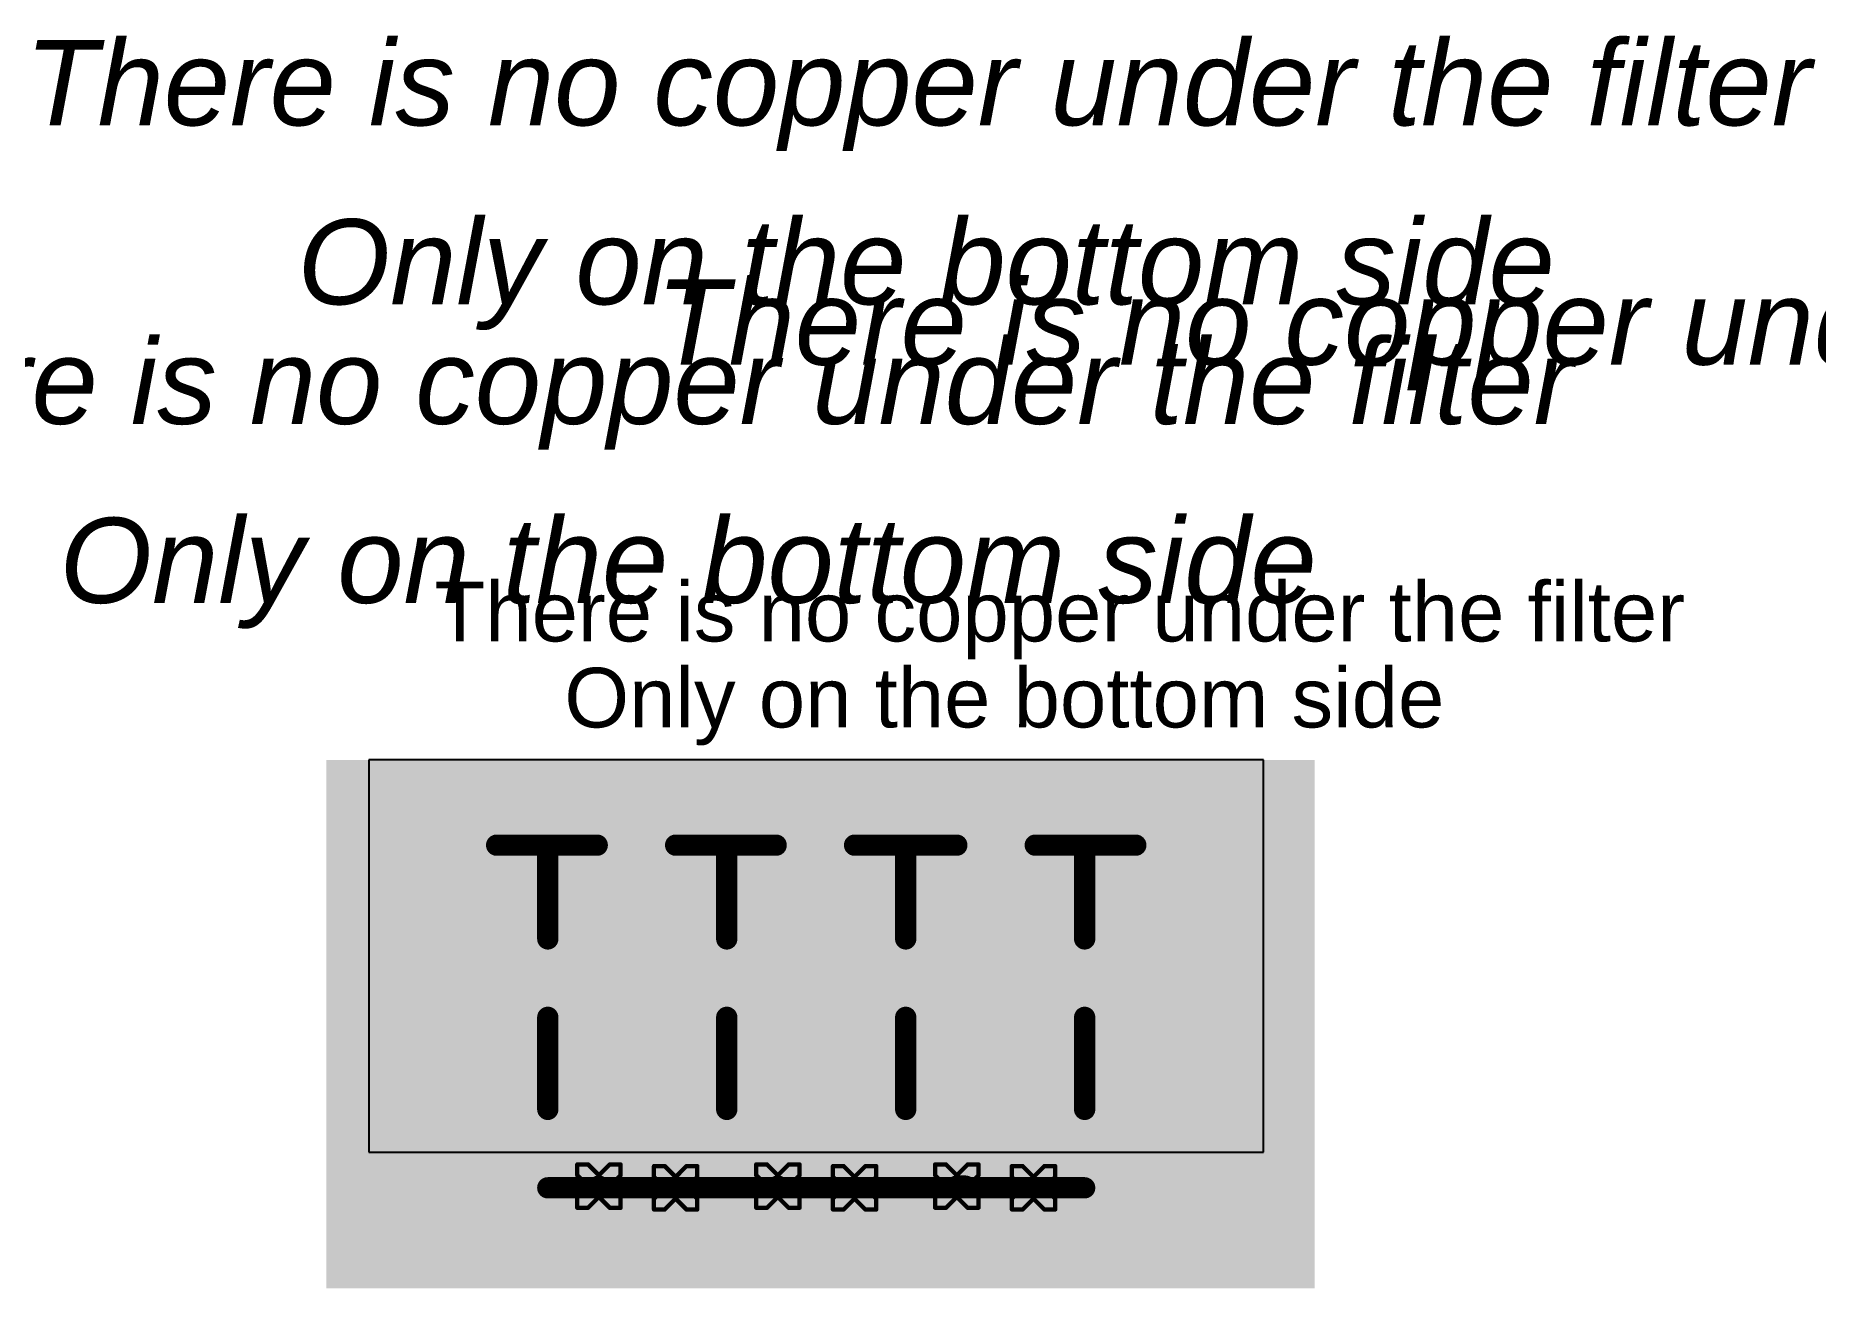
# Model space of a CAD drawing. Header units: inches. Extents: x -0.3 to 12.2, y -3.2 to 4.4.
# Drawn here: x 0.466 to 1.288, y 3.554 to 4.132 of the extents above; entities that cross this region are included whole.
import ezdxf

# ---------------------------------------------------------------- set-up
doc = ezdxf.new("R2010")
doc.units = ezdxf.units.IN
doc.header["$MEASUREMENT"] = 0
for name, color, linetype in [('Bottom Layer_L8', 5, 'Continuous'), ('FAB_DWG_INFO', 1, 'Continuous'), ('Inner_L3', 76, 'Continuous'), ('Inner_L6', 156, 'Continuous'), ('Plane_L2', 76, 'Continuous'), ('Plane_L4', 136, 'Continuous'), ('Plane_L5', 16, 'Continuous'), ('Plane_L7', 216, 'Continuous'), ('Top Overlay', 2, 'Continuous'), ('TOP_L1', 1, 'Continuous'), ('Via Holes', 16, 'Continuous')]:
    doc.layers.add(name, color=color, linetype=linetype)
doc.styles.add('Arial', font='', dxfattribs={"height": 0.2})
doc.styles.add('Arial_Italic', font='', dxfattribs={"height": 0.2})
doc.styles.get('Arial').set_extended_font_data('Arial')
doc.styles.get('Arial_Italic').set_extended_font_data('Arial', italic=True)

msp = doc.modelspace()

# ---------------------------------------------------------------- texts
at = {"layer": 'FAB_DWG_INFO', "style": 'Arial_Italic'}
for s, p in [('There is no copper under the filter', (0.46079, 4.09075)), ('Only on the bottom side', (0.58677, 4.00808)), ('There is no copper under the filter', (0.75232, 3.9802)), ('There is no copper under the filter', (0.35079, 3.95284)), ('Only on the bottom side', (0.47677, 3.87016))]:
    msp.add_text(s, height=0.0393701, dxfattribs=at).set_placement(p)
at = {"layer": 'Top Overlay', "style": 'Arial'}
for s, p in [('There is no copper under the filter', (0.65, 3.85239)), ('Only on the bottom side', (0.71, 3.81267))]:
    msp.add_text(s, height=0.0275591, dxfattribs=at).set_placement(p)

# ---------------------------------------------------------------- hatches: boundary and pattern name
at = {"layer": 'Bottom Layer_L8'}
msp.add_hatch(color=5, dxfattribs=at).paths.add_polyline_path([(0.6, 3.55358), (1.05669, 3.55358), (1.05669, 3.79767), (0.6, 3.79767)])
h = msp.add_hatch(color=5, dxfattribs=at)
edge = h.paths.add_edge_path()
edge.add_arc((0.72598, 3.60082), 0.0128, 0, 360)
h = msp.add_hatch(color=5, dxfattribs=at)
edge = h.paths.add_edge_path()
edge.add_arc((0.76142, 3.60004), 0.0128, 0, 360)
h = msp.add_hatch(color=5, dxfattribs=at)
edge = h.paths.add_edge_path()
edge.add_arc((0.80866, 3.60082), 0.0128, 0, 360)
h = msp.add_hatch(color=5, dxfattribs=at)
edge = h.paths.add_edge_path()
edge.add_arc((0.84409, 3.60004), 0.0128, 0, 360)
h = msp.add_hatch(color=5, dxfattribs=at)
edge = h.paths.add_edge_path()
edge.add_arc((0.89134, 3.60082), 0.0128, 0, 360)
h = msp.add_hatch(color=5, dxfattribs=at)
edge = h.paths.add_edge_path()
edge.add_arc((0.92677, 3.60004), 0.0128, 0, 360)
at = {"layer": 'Inner_L3'}
h = msp.add_hatch(color=76, dxfattribs=at)
edge = h.paths.add_edge_path()
edge.add_arc((0.72598, 3.60082), 0.0128, 0, 360)
h = msp.add_hatch(color=76, dxfattribs=at)
edge = h.paths.add_edge_path()
edge.add_arc((0.76142, 3.60004), 0.0128, 0, 360)
h = msp.add_hatch(color=76, dxfattribs=at)
edge = h.paths.add_edge_path()
edge.add_arc((0.80866, 3.60082), 0.0128, 0, 360)
h = msp.add_hatch(color=76, dxfattribs=at)
edge = h.paths.add_edge_path()
edge.add_arc((0.84409, 3.60004), 0.0128, 0, 360)
h = msp.add_hatch(color=76, dxfattribs=at)
edge = h.paths.add_edge_path()
edge.add_arc((0.89134, 3.60082), 0.0128, 0, 360)
h = msp.add_hatch(color=76, dxfattribs=at)
edge = h.paths.add_edge_path()
edge.add_arc((0.92677, 3.60004), 0.0128, 0, 360)
at = {"layer": 'Inner_L6'}
h = msp.add_hatch(color=156, dxfattribs=at)
edge = h.paths.add_edge_path()
edge.add_arc((0.72598, 3.60082), 0.0128, 0, 360)
h = msp.add_hatch(color=156, dxfattribs=at)
edge = h.paths.add_edge_path()
edge.add_arc((0.76142, 3.60004), 0.0128, 0, 360)
h = msp.add_hatch(color=156, dxfattribs=at)
edge = h.paths.add_edge_path()
edge.add_arc((0.80866, 3.60082), 0.0128, 0, 360)
h = msp.add_hatch(color=156, dxfattribs=at)
edge = h.paths.add_edge_path()
edge.add_arc((0.84409, 3.60004), 0.0128, 0, 360)
h = msp.add_hatch(color=156, dxfattribs=at)
edge = h.paths.add_edge_path()
edge.add_arc((0.89134, 3.60082), 0.0128, 0, 360)
h = msp.add_hatch(color=156, dxfattribs=at)
edge = h.paths.add_edge_path()
edge.add_arc((0.92677, 3.60004), 0.0128, 0, 360)
at = {"layer": 'Plane_L2'}
h = msp.add_hatch(color=76, dxfattribs=at)
edge = h.paths.add_edge_path()
edge.add_arc((0.72598, 3.60082), 0.01791, 0, 360)
h = msp.add_hatch(color=76, dxfattribs=at)
edge = h.paths.add_edge_path()
edge.add_arc((0.80866, 3.60082), 0.01791, 0, 360)
h = msp.add_hatch(color=76, dxfattribs=at)
edge = h.paths.add_edge_path()
edge.add_arc((0.89134, 3.60082), 0.01791, 0, 360)
h = msp.add_hatch(color=76, dxfattribs=at)
edge = h.paths.add_edge_path()
edge.add_arc((0.76142, 3.60004), 0.01791, 0, 360)
h = msp.add_hatch(color=76, dxfattribs=at)
edge = h.paths.add_edge_path()
edge.add_arc((0.84409, 3.60004), 0.01791, 0, 360)
h = msp.add_hatch(color=76, dxfattribs=at)
edge = h.paths.add_edge_path()
edge.add_arc((0.92677, 3.60004), 0.01791, 0, 360)
at = {"layer": 'Plane_L4'}
h = msp.add_hatch(color=136, dxfattribs=at)
edge = h.paths.add_edge_path()
edge.add_arc((0.72598, 3.60082), 0.01791, 0, 360)
h = msp.add_hatch(color=136, dxfattribs=at)
edge = h.paths.add_edge_path()
edge.add_arc((0.80866, 3.60082), 0.01791, 0, 360)
h = msp.add_hatch(color=136, dxfattribs=at)
edge = h.paths.add_edge_path()
edge.add_arc((0.89134, 3.60082), 0.01791, 0, 360)
h = msp.add_hatch(color=136, dxfattribs=at)
edge = h.paths.add_edge_path()
edge.add_arc((0.76142, 3.60004), 0.01791, 0, 360)
h = msp.add_hatch(color=136, dxfattribs=at)
edge = h.paths.add_edge_path()
edge.add_arc((0.84409, 3.60004), 0.01791, 0, 360)
h = msp.add_hatch(color=136, dxfattribs=at)
edge = h.paths.add_edge_path()
edge.add_arc((0.92677, 3.60004), 0.01791, 0, 360)
at = {"layer": 'Plane_L5'}
h = msp.add_hatch(color=16, dxfattribs=at)
edge = h.paths.add_edge_path()
edge.add_arc((0.72598, 3.60082), 0.01791, 0, 360)
h = msp.add_hatch(color=16, dxfattribs=at)
edge = h.paths.add_edge_path()
edge.add_arc((0.80866, 3.60082), 0.01791, 0, 360)
h = msp.add_hatch(color=16, dxfattribs=at)
edge = h.paths.add_edge_path()
edge.add_arc((0.89134, 3.60082), 0.01791, 0, 360)
h = msp.add_hatch(color=16, dxfattribs=at)
edge = h.paths.add_edge_path()
edge.add_arc((0.76142, 3.60004), 0.01791, 0, 360)
h = msp.add_hatch(color=16, dxfattribs=at)
edge = h.paths.add_edge_path()
edge.add_arc((0.84409, 3.60004), 0.01791, 0, 360)
h = msp.add_hatch(color=16, dxfattribs=at)
edge = h.paths.add_edge_path()
edge.add_arc((0.92677, 3.60004), 0.01791, 0, 360)
at = {"layer": 'Plane_L7'}
h = msp.add_hatch(color=216, dxfattribs=at)
edge = h.paths.add_edge_path()
edge.add_arc((0.72598, 3.60082), 0.01791, 0, 360)
h = msp.add_hatch(color=216, dxfattribs=at)
edge = h.paths.add_edge_path()
edge.add_arc((0.80866, 3.60082), 0.01791, 0, 360)
h = msp.add_hatch(color=216, dxfattribs=at)
edge = h.paths.add_edge_path()
edge.add_arc((0.89134, 3.60082), 0.01791, 0, 360)
h = msp.add_hatch(color=216, dxfattribs=at)
edge = h.paths.add_edge_path()
edge.add_arc((0.76142, 3.60004), 0.01791, 0, 360)
h = msp.add_hatch(color=216, dxfattribs=at)
edge = h.paths.add_edge_path()
edge.add_arc((0.84409, 3.60004), 0.01791, 0, 360)
h = msp.add_hatch(color=216, dxfattribs=at)
edge = h.paths.add_edge_path()
edge.add_arc((0.92677, 3.60004), 0.01791, 0, 360)
at = {"layer": 'TOP_L1'}
h = msp.add_hatch(color=1, dxfattribs=at)
edge = h.paths.add_edge_path()
edge.add_arc((0.72598, 3.60082), 0.0128, 0, 360)
h = msp.add_hatch(color=1, dxfattribs=at)
edge = h.paths.add_edge_path()
edge.add_arc((0.76142, 3.60004), 0.0128, 0, 360)
h = msp.add_hatch(color=1, dxfattribs=at)
edge = h.paths.add_edge_path()
edge.add_arc((0.80866, 3.60082), 0.0128, 0, 360)
h = msp.add_hatch(color=1, dxfattribs=at)
edge = h.paths.add_edge_path()
edge.add_arc((0.84409, 3.60004), 0.0128, 0, 360)
h = msp.add_hatch(color=1, dxfattribs=at)
edge = h.paths.add_edge_path()
edge.add_arc((0.89134, 3.60082), 0.0128, 0, 360)
h = msp.add_hatch(color=1, dxfattribs=at)
edge = h.paths.add_edge_path()
edge.add_arc((0.92677, 3.60004), 0.0128, 0, 360)
at = {"layer": 'Via Holes'}
h = msp.add_hatch(color=7, dxfattribs=at)
edge = h.paths.add_edge_path()
edge.add_arc((0.72598, 3.60082), 0.00591, 0, 360)
h = msp.add_hatch(color=7, dxfattribs=at)
edge = h.paths.add_edge_path()
edge.add_arc((0.76142, 3.60004), 0.00591, 0, 360)
h = msp.add_hatch(color=7, dxfattribs=at)
edge = h.paths.add_edge_path()
edge.add_arc((0.80866, 3.60082), 0.00591, 0, 360)
h = msp.add_hatch(color=7, dxfattribs=at)
edge = h.paths.add_edge_path()
edge.add_arc((0.84409, 3.60004), 0.00591, 0, 360)
h = msp.add_hatch(color=7, dxfattribs=at)
edge = h.paths.add_edge_path()
edge.add_arc((0.89134, 3.60082), 0.00591, 0, 360)
h = msp.add_hatch(color=7, dxfattribs=at)
edge = h.paths.add_edge_path()
edge.add_arc((0.92677, 3.60004), 0.00591, 0, 360)

# ---------------------------------------------------------------- linework, layer by layer
at = {"layer": 'Bottom Layer_L8'}
for points in [[(0.72598, 3.60082, 0.00984, 0.00984, 0), (0.72677, 3.60004, 0.00984, 0.00984, 0)], [(0.72677, 3.60004, 0.00984, 0.00984, 0), (0.76142, 3.60004, 0.00984, 0.00984, 0)], [(0.80866, 3.60082, 0.00984, 0.00984, 0), (0.80945, 3.60004, 0.00984, 0.00984, 0)], [(0.80945, 3.60004, 0.00984, 0.00984, 0), (0.84409, 3.60004, 0.00984, 0.00984, 0)], [(0.89134, 3.60082, 0.00984, 0.00984, 0), (0.89528, 3.60082, 0.00984, 0.00984, 0)], [(0.89528, 3.60082, 0.00984, 0.00984, 0), (0.89606, 3.60004, 0.00984, 0.00984, 0)], [(0.89606, 3.60004, 0.00984, 0.00984, 0), (0.92677, 3.60004, 0.00984, 0.00984, 0)]]:
    msp.add_lwpolyline(points, format="xyseb", dxfattribs=at)
for points in [[(0.72352, 3.60082, 0.00492, 0.00492, 1), (0.72844, 3.60082, 0.00492, 0.00492, 1)], [(0.72431, 3.60004, 0.00492, 0.00492, 1), (0.72923, 3.60004, 0.00492, 0.00492, 1)], [(0.72431, 3.60004, 0.00492, 0.00492, 1), (0.72923, 3.60004, 0.00492, 0.00492, 1)], [(0.75896, 3.60004, 0.00492, 0.00492, 1), (0.76388, 3.60004, 0.00492, 0.00492, 1)], [(0.8062, 3.60082, 0.00492, 0.00492, 1), (0.81112, 3.60082, 0.00492, 0.00492, 1)], [(0.80699, 3.60004, 0.00492, 0.00492, 1), (0.81191, 3.60004, 0.00492, 0.00492, 1)], [(0.80699, 3.60004, 0.00492, 0.00492, 1), (0.81191, 3.60004, 0.00492, 0.00492, 1)], [(0.84163, 3.60004, 0.00492, 0.00492, 1), (0.84656, 3.60004, 0.00492, 0.00492, 1)], [(0.88888, 3.60082, 0.00492, 0.00492, 1), (0.8938, 3.60082, 0.00492, 0.00492, 1)], [(0.89282, 3.60082, 0.00492, 0.00492, 1), (0.89774, 3.60082, 0.00492, 0.00492, 1)], [(0.89282, 3.60082, 0.00492, 0.00492, 1), (0.89774, 3.60082, 0.00492, 0.00492, 1)], [(0.8936, 3.60004, 0.00492, 0.00492, 1), (0.89852, 3.60004, 0.00492, 0.00492, 1)], [(0.8936, 3.60004, 0.00492, 0.00492, 1), (0.89852, 3.60004, 0.00492, 0.00492, 1)], [(0.92431, 3.60004, 0.00492, 0.00492, 1), (0.92923, 3.60004, 0.00492, 0.00492, 1)]]:
    msp.add_lwpolyline(points, format="xyseb", close=True, dxfattribs=at)
at = {"layer": 'FAB_DWG_INFO'}
for points in [[(0.71598, 3.60582, 0.002, 0.002, 0), (0.71598, 3.61082, 0.002, 0.002, 0)], [(0.71598, 3.61082, 0.002, 0.002, 0), (0.72098, 3.61082, 0.002, 0.002, 0)], [(0.72098, 3.61082, 0.002, 0.002, 0), (0.72598, 3.60582, 0.002, 0.002, 0)], [(0.72598, 3.60582, 0.002, 0.002, 0), (0.73098, 3.61082, 0.002, 0.002, 0)], [(0.73098, 3.61082, 0.002, 0.002, 0), (0.73598, 3.61082, 0.002, 0.002, 0)], [(0.73598, 3.60582, 0.002, 0.002, 0), (0.73598, 3.61082, 0.002, 0.002, 0)], [(0.75142, 3.60504, 0.002, 0.002, 0), (0.75142, 3.61004, 0.002, 0.002, 0)], [(0.75142, 3.61004, 0.002, 0.002, 0), (0.75642, 3.61004, 0.002, 0.002, 0)], [(0.75642, 3.61004, 0.002, 0.002, 0), (0.76142, 3.60504, 0.002, 0.002, 0)], [(0.76142, 3.60504, 0.002, 0.002, 0), (0.76642, 3.61004, 0.002, 0.002, 0)], [(0.76642, 3.61004, 0.002, 0.002, 0), (0.77142, 3.61004, 0.002, 0.002, 0)], [(0.77142, 3.60504, 0.002, 0.002, 0), (0.77142, 3.61004, 0.002, 0.002, 0)], [(0.79866, 3.60582, 0.002, 0.002, 0), (0.79866, 3.61082, 0.002, 0.002, 0)], [(0.79866, 3.61082, 0.002, 0.002, 0), (0.80366, 3.61082, 0.002, 0.002, 0)], [(0.80366, 3.61082, 0.002, 0.002, 0), (0.80866, 3.60582, 0.002, 0.002, 0)], [(0.80866, 3.60582, 0.002, 0.002, 0), (0.81366, 3.61082, 0.002, 0.002, 0)], [(0.81366, 3.61082, 0.002, 0.002, 0), (0.81866, 3.61082, 0.002, 0.002, 0)], [(0.81866, 3.60582, 0.002, 0.002, 0), (0.81866, 3.61082, 0.002, 0.002, 0)], [(0.83409, 3.60504, 0.002, 0.002, 0), (0.83409, 3.61004, 0.002, 0.002, 0)], [(0.83409, 3.61004, 0.002, 0.002, 0), (0.83909, 3.61004, 0.002, 0.002, 0)], [(0.83909, 3.61004, 0.002, 0.002, 0), (0.84409, 3.60504, 0.002, 0.002, 0)], [(0.84409, 3.60504, 0.002, 0.002, 0), (0.84909, 3.61004, 0.002, 0.002, 0)], [(0.84909, 3.61004, 0.002, 0.002, 0), (0.85409, 3.61004, 0.002, 0.002, 0)], [(0.85409, 3.60504, 0.002, 0.002, 0), (0.85409, 3.61004, 0.002, 0.002, 0)], [(0.88134, 3.60582, 0.002, 0.002, 0), (0.88134, 3.61082, 0.002, 0.002, 0)], [(0.88134, 3.61082, 0.002, 0.002, 0), (0.88634, 3.61082, 0.002, 0.002, 0)], [(0.88634, 3.61082, 0.002, 0.002, 0), (0.89134, 3.60582, 0.002, 0.002, 0)], [(0.89134, 3.60582, 0.002, 0.002, 0), (0.89634, 3.61082, 0.002, 0.002, 0)], [(0.89634, 3.61082, 0.002, 0.002, 0), (0.90134, 3.61082, 0.002, 0.002, 0)], [(0.90134, 3.60582, 0.002, 0.002, 0), (0.90134, 3.61082, 0.002, 0.002, 0)], [(0.91677, 3.60504, 0.002, 0.002, 0), (0.91677, 3.61004, 0.002, 0.002, 0)], [(0.91677, 3.61004, 0.002, 0.002, 0), (0.92177, 3.61004, 0.002, 0.002, 0)], [(0.92177, 3.61004, 0.002, 0.002, 0), (0.92677, 3.60504, 0.002, 0.002, 0)], [(0.92677, 3.60504, 0.002, 0.002, 0), (0.93177, 3.61004, 0.002, 0.002, 0)], [(0.93177, 3.61004, 0.002, 0.002, 0), (0.93677, 3.61004, 0.002, 0.002, 0)], [(0.93677, 3.60504, 0.002, 0.002, 0), (0.93677, 3.61004, 0.002, 0.002, 0)], [(0.71598, 3.60582, 0.002, 0.002, 0), (0.72098, 3.60082, 0.002, 0.002, 0)], [(0.71598, 3.59582, 0.002, 0.002, 0), (0.72098, 3.60082, 0.002, 0.002, 0)], [(0.73098, 3.60082, 0.002, 0.002, 0), (0.73598, 3.60582, 0.002, 0.002, 0)], [(0.73098, 3.60082, 0.002, 0.002, 0), (0.73598, 3.59582, 0.002, 0.002, 0)], [(0.75142, 3.60504, 0.002, 0.002, 0), (0.75642, 3.60004, 0.002, 0.002, 0)], [(0.76642, 3.60004, 0.002, 0.002, 0), (0.77142, 3.60504, 0.002, 0.002, 0)], [(0.79866, 3.60582, 0.002, 0.002, 0), (0.80366, 3.60082, 0.002, 0.002, 0)], [(0.79866, 3.59582, 0.002, 0.002, 0), (0.80366, 3.60082, 0.002, 0.002, 0)], [(0.81366, 3.60082, 0.002, 0.002, 0), (0.81866, 3.60582, 0.002, 0.002, 0)], [(0.81366, 3.60082, 0.002, 0.002, 0), (0.81866, 3.59582, 0.002, 0.002, 0)], [(0.83409, 3.60504, 0.002, 0.002, 0), (0.83909, 3.60004, 0.002, 0.002, 0)], [(0.84909, 3.60004, 0.002, 0.002, 0), (0.85409, 3.60504, 0.002, 0.002, 0)], [(0.88134, 3.60582, 0.002, 0.002, 0), (0.88634, 3.60082, 0.002, 0.002, 0)], [(0.88134, 3.59582, 0.002, 0.002, 0), (0.88634, 3.60082, 0.002, 0.002, 0)], [(0.89634, 3.60082, 0.002, 0.002, 0), (0.90134, 3.60582, 0.002, 0.002, 0)], [(0.89634, 3.60082, 0.002, 0.002, 0), (0.90134, 3.59582, 0.002, 0.002, 0)], [(0.91677, 3.60504, 0.002, 0.002, 0), (0.92177, 3.60004, 0.002, 0.002, 0)], [(0.93177, 3.60004, 0.002, 0.002, 0), (0.93677, 3.60504, 0.002, 0.002, 0)], [(0.71598, 3.59082, 0.002, 0.002, 0), (0.71598, 3.59582, 0.002, 0.002, 0)], [(0.72098, 3.59082, 0.002, 0.002, 0), (0.72598, 3.59582, 0.002, 0.002, 0)], [(0.72598, 3.59582, 0.002, 0.002, 0), (0.73098, 3.59082, 0.002, 0.002, 0)], [(0.73598, 3.59082, 0.002, 0.002, 0), (0.73598, 3.59582, 0.002, 0.002, 0)], [(0.75142, 3.59504, 0.002, 0.002, 0), (0.75642, 3.60004, 0.002, 0.002, 0)], [(0.75142, 3.59004, 0.002, 0.002, 0), (0.75142, 3.59504, 0.002, 0.002, 0)], [(0.75642, 3.59004, 0.002, 0.002, 0), (0.76142, 3.59504, 0.002, 0.002, 0)], [(0.76142, 3.59504, 0.002, 0.002, 0), (0.76642, 3.59004, 0.002, 0.002, 0)], [(0.76642, 3.60004, 0.002, 0.002, 0), (0.77142, 3.59504, 0.002, 0.002, 0)], [(0.77142, 3.59004, 0.002, 0.002, 0), (0.77142, 3.59504, 0.002, 0.002, 0)], [(0.79866, 3.59082, 0.002, 0.002, 0), (0.79866, 3.59582, 0.002, 0.002, 0)], [(0.80366, 3.59082, 0.002, 0.002, 0), (0.80866, 3.59582, 0.002, 0.002, 0)], [(0.80866, 3.59582, 0.002, 0.002, 0), (0.81366, 3.59082, 0.002, 0.002, 0)], [(0.81866, 3.59082, 0.002, 0.002, 0), (0.81866, 3.59582, 0.002, 0.002, 0)], [(0.83409, 3.59504, 0.002, 0.002, 0), (0.83909, 3.60004, 0.002, 0.002, 0)], [(0.83409, 3.59004, 0.002, 0.002, 0), (0.83409, 3.59504, 0.002, 0.002, 0)], [(0.83909, 3.59004, 0.002, 0.002, 0), (0.84409, 3.59504, 0.002, 0.002, 0)], [(0.84409, 3.59504, 0.002, 0.002, 0), (0.84909, 3.59004, 0.002, 0.002, 0)], [(0.84909, 3.60004, 0.002, 0.002, 0), (0.85409, 3.59504, 0.002, 0.002, 0)], [(0.85409, 3.59004, 0.002, 0.002, 0), (0.85409, 3.59504, 0.002, 0.002, 0)], [(0.88134, 3.59082, 0.002, 0.002, 0), (0.88134, 3.59582, 0.002, 0.002, 0)], [(0.88634, 3.59082, 0.002, 0.002, 0), (0.89134, 3.59582, 0.002, 0.002, 0)], [(0.89134, 3.59582, 0.002, 0.002, 0), (0.89634, 3.59082, 0.002, 0.002, 0)], [(0.90134, 3.59082, 0.002, 0.002, 0), (0.90134, 3.59582, 0.002, 0.002, 0)], [(0.91677, 3.59504, 0.002, 0.002, 0), (0.92177, 3.60004, 0.002, 0.002, 0)], [(0.91677, 3.59004, 0.002, 0.002, 0), (0.91677, 3.59504, 0.002, 0.002, 0)], [(0.92177, 3.59004, 0.002, 0.002, 0), (0.92677, 3.59504, 0.002, 0.002, 0)], [(0.92677, 3.59504, 0.002, 0.002, 0), (0.93177, 3.59004, 0.002, 0.002, 0)], [(0.93177, 3.60004, 0.002, 0.002, 0), (0.93677, 3.59504, 0.002, 0.002, 0)], [(0.93677, 3.59004, 0.002, 0.002, 0), (0.93677, 3.59504, 0.002, 0.002, 0)], [(0.71598, 3.59082, 0.002, 0.002, 0), (0.72098, 3.59082, 0.002, 0.002, 0)], [(0.73098, 3.59082, 0.002, 0.002, 0), (0.73598, 3.59082, 0.002, 0.002, 0)], [(0.75142, 3.59004, 0.002, 0.002, 0), (0.75642, 3.59004, 0.002, 0.002, 0)], [(0.76642, 3.59004, 0.002, 0.002, 0), (0.77142, 3.59004, 0.002, 0.002, 0)], [(0.79866, 3.59082, 0.002, 0.002, 0), (0.80366, 3.59082, 0.002, 0.002, 0)], [(0.81366, 3.59082, 0.002, 0.002, 0), (0.81866, 3.59082, 0.002, 0.002, 0)], [(0.83409, 3.59004, 0.002, 0.002, 0), (0.83909, 3.59004, 0.002, 0.002, 0)], [(0.84909, 3.59004, 0.002, 0.002, 0), (0.85409, 3.59004, 0.002, 0.002, 0)], [(0.88134, 3.59082, 0.002, 0.002, 0), (0.88634, 3.59082, 0.002, 0.002, 0)], [(0.89634, 3.59082, 0.002, 0.002, 0), (0.90134, 3.59082, 0.002, 0.002, 0)], [(0.91677, 3.59004, 0.002, 0.002, 0), (0.92177, 3.59004, 0.002, 0.002, 0)], [(0.93177, 3.59004, 0.002, 0.002, 0), (0.93677, 3.59004, 0.002, 0.002, 0)]]:
    msp.add_lwpolyline(points, format="xyseb", dxfattribs=at)
for points in [[(0.71548, 3.61082, 0.001, 0.001, 1), (0.71648, 3.61082, 0.001, 0.001, 1)], [(0.71548, 3.61082, 0.001, 0.001, 1), (0.71648, 3.61082, 0.001, 0.001, 1)], [(0.72048, 3.61082, 0.001, 0.001, 1), (0.72148, 3.61082, 0.001, 0.001, 1)], [(0.72048, 3.61082, 0.001, 0.001, 1), (0.72148, 3.61082, 0.001, 0.001, 1)], [(0.73048, 3.61082, 0.001, 0.001, 1), (0.73148, 3.61082, 0.001, 0.001, 1)], [(0.73048, 3.61082, 0.001, 0.001, 1), (0.73148, 3.61082, 0.001, 0.001, 1)], [(0.73548, 3.61082, 0.001, 0.001, 1), (0.73648, 3.61082, 0.001, 0.001, 1)], [(0.73548, 3.61082, 0.001, 0.001, 1), (0.73648, 3.61082, 0.001, 0.001, 1)], [(0.75092, 3.61004, 0.001, 0.001, 1), (0.75192, 3.61004, 0.001, 0.001, 1)], [(0.75092, 3.61004, 0.001, 0.001, 1), (0.75192, 3.61004, 0.001, 0.001, 1)], [(0.75592, 3.61004, 0.001, 0.001, 1), (0.75692, 3.61004, 0.001, 0.001, 1)], [(0.75592, 3.61004, 0.001, 0.001, 1), (0.75692, 3.61004, 0.001, 0.001, 1)], [(0.76592, 3.61004, 0.001, 0.001, 1), (0.76692, 3.61004, 0.001, 0.001, 1)], [(0.76592, 3.61004, 0.001, 0.001, 1), (0.76692, 3.61004, 0.001, 0.001, 1)], [(0.77092, 3.61004, 0.001, 0.001, 1), (0.77192, 3.61004, 0.001, 0.001, 1)], [(0.77092, 3.61004, 0.001, 0.001, 1), (0.77192, 3.61004, 0.001, 0.001, 1)], [(0.79816, 3.61082, 0.001, 0.001, 1), (0.79916, 3.61082, 0.001, 0.001, 1)], [(0.79816, 3.61082, 0.001, 0.001, 1), (0.79916, 3.61082, 0.001, 0.001, 1)], [(0.80316, 3.61082, 0.001, 0.001, 1), (0.80416, 3.61082, 0.001, 0.001, 1)], [(0.80316, 3.61082, 0.001, 0.001, 1), (0.80416, 3.61082, 0.001, 0.001, 1)], [(0.81316, 3.61082, 0.001, 0.001, 1), (0.81416, 3.61082, 0.001, 0.001, 1)], [(0.81316, 3.61082, 0.001, 0.001, 1), (0.81416, 3.61082, 0.001, 0.001, 1)], [(0.81816, 3.61082, 0.001, 0.001, 1), (0.81916, 3.61082, 0.001, 0.001, 1)], [(0.81816, 3.61082, 0.001, 0.001, 1), (0.81916, 3.61082, 0.001, 0.001, 1)], [(0.83359, 3.61004, 0.001, 0.001, 1), (0.83459, 3.61004, 0.001, 0.001, 1)], [(0.83359, 3.61004, 0.001, 0.001, 1), (0.83459, 3.61004, 0.001, 0.001, 1)], [(0.83859, 3.61004, 0.001, 0.001, 1), (0.83959, 3.61004, 0.001, 0.001, 1)], [(0.83859, 3.61004, 0.001, 0.001, 1), (0.83959, 3.61004, 0.001, 0.001, 1)], [(0.84859, 3.61004, 0.001, 0.001, 1), (0.84959, 3.61004, 0.001, 0.001, 1)], [(0.84859, 3.61004, 0.001, 0.001, 1), (0.84959, 3.61004, 0.001, 0.001, 1)], [(0.85359, 3.61004, 0.001, 0.001, 1), (0.85459, 3.61004, 0.001, 0.001, 1)], [(0.85359, 3.61004, 0.001, 0.001, 1), (0.85459, 3.61004, 0.001, 0.001, 1)], [(0.88084, 3.61082, 0.001, 0.001, 1), (0.88184, 3.61082, 0.001, 0.001, 1)], [(0.88084, 3.61082, 0.001, 0.001, 1), (0.88184, 3.61082, 0.001, 0.001, 1)], [(0.88584, 3.61082, 0.001, 0.001, 1), (0.88684, 3.61082, 0.001, 0.001, 1)], [(0.88584, 3.61082, 0.001, 0.001, 1), (0.88684, 3.61082, 0.001, 0.001, 1)], [(0.89584, 3.61082, 0.001, 0.001, 1), (0.89684, 3.61082, 0.001, 0.001, 1)], [(0.89584, 3.61082, 0.001, 0.001, 1), (0.89684, 3.61082, 0.001, 0.001, 1)], [(0.90084, 3.61082, 0.001, 0.001, 1), (0.90184, 3.61082, 0.001, 0.001, 1)], [(0.90084, 3.61082, 0.001, 0.001, 1), (0.90184, 3.61082, 0.001, 0.001, 1)], [(0.91627, 3.61004, 0.001, 0.001, 1), (0.91727, 3.61004, 0.001, 0.001, 1)], [(0.91627, 3.61004, 0.001, 0.001, 1), (0.91727, 3.61004, 0.001, 0.001, 1)], [(0.92127, 3.61004, 0.001, 0.001, 1), (0.92227, 3.61004, 0.001, 0.001, 1)], [(0.92127, 3.61004, 0.001, 0.001, 1), (0.92227, 3.61004, 0.001, 0.001, 1)], [(0.93127, 3.61004, 0.001, 0.001, 1), (0.93227, 3.61004, 0.001, 0.001, 1)], [(0.93127, 3.61004, 0.001, 0.001, 1), (0.93227, 3.61004, 0.001, 0.001, 1)], [(0.93627, 3.61004, 0.001, 0.001, 1), (0.93727, 3.61004, 0.001, 0.001, 1)], [(0.93627, 3.61004, 0.001, 0.001, 1), (0.93727, 3.61004, 0.001, 0.001, 1)], [(0.71548, 3.60582, 0.001, 0.001, 1), (0.71648, 3.60582, 0.001, 0.001, 1)], [(0.71548, 3.60582, 0.001, 0.001, 1), (0.71648, 3.60582, 0.001, 0.001, 1)], [(0.72048, 3.60082, 0.001, 0.001, 1), (0.72148, 3.60082, 0.001, 0.001, 1)], [(0.72048, 3.60082, 0.001, 0.001, 1), (0.72148, 3.60082, 0.001, 0.001, 1)], [(0.72548, 3.60582, 0.001, 0.001, 1), (0.72648, 3.60582, 0.001, 0.001, 1)], [(0.72548, 3.60582, 0.001, 0.001, 1), (0.72648, 3.60582, 0.001, 0.001, 1)], [(0.73048, 3.60082, 0.001, 0.001, 1), (0.73148, 3.60082, 0.001, 0.001, 1)], [(0.73048, 3.60082, 0.001, 0.001, 1), (0.73148, 3.60082, 0.001, 0.001, 1)], [(0.73548, 3.60582, 0.001, 0.001, 1), (0.73648, 3.60582, 0.001, 0.001, 1)], [(0.73548, 3.60582, 0.001, 0.001, 1), (0.73648, 3.60582, 0.001, 0.001, 1)], [(0.75092, 3.60504, 0.001, 0.001, 1), (0.75192, 3.60504, 0.001, 0.001, 1)], [(0.75092, 3.60504, 0.001, 0.001, 1), (0.75192, 3.60504, 0.001, 0.001, 1)], [(0.76092, 3.60504, 0.001, 0.001, 1), (0.76192, 3.60504, 0.001, 0.001, 1)], [(0.76092, 3.60504, 0.001, 0.001, 1), (0.76192, 3.60504, 0.001, 0.001, 1)], [(0.77092, 3.60504, 0.001, 0.001, 1), (0.77192, 3.60504, 0.001, 0.001, 1)], [(0.77092, 3.60504, 0.001, 0.001, 1), (0.77192, 3.60504, 0.001, 0.001, 1)], [(0.79816, 3.60582, 0.001, 0.001, 1), (0.79916, 3.60582, 0.001, 0.001, 1)], [(0.79816, 3.60582, 0.001, 0.001, 1), (0.79916, 3.60582, 0.001, 0.001, 1)], [(0.80316, 3.60082, 0.001, 0.001, 1), (0.80416, 3.60082, 0.001, 0.001, 1)], [(0.80316, 3.60082, 0.001, 0.001, 1), (0.80416, 3.60082, 0.001, 0.001, 1)], [(0.80816, 3.60582, 0.001, 0.001, 1), (0.80916, 3.60582, 0.001, 0.001, 1)], [(0.80816, 3.60582, 0.001, 0.001, 1), (0.80916, 3.60582, 0.001, 0.001, 1)], [(0.81316, 3.60082, 0.001, 0.001, 1), (0.81416, 3.60082, 0.001, 0.001, 1)], [(0.81316, 3.60082, 0.001, 0.001, 1), (0.81416, 3.60082, 0.001, 0.001, 1)], [(0.81816, 3.60582, 0.001, 0.001, 1), (0.81916, 3.60582, 0.001, 0.001, 1)], [(0.81816, 3.60582, 0.001, 0.001, 1), (0.81916, 3.60582, 0.001, 0.001, 1)], [(0.83359, 3.60504, 0.001, 0.001, 1), (0.83459, 3.60504, 0.001, 0.001, 1)], [(0.83359, 3.60504, 0.001, 0.001, 1), (0.83459, 3.60504, 0.001, 0.001, 1)], [(0.84359, 3.60504, 0.001, 0.001, 1), (0.84459, 3.60504, 0.001, 0.001, 1)], [(0.84359, 3.60504, 0.001, 0.001, 1), (0.84459, 3.60504, 0.001, 0.001, 1)], [(0.85359, 3.60504, 0.001, 0.001, 1), (0.85459, 3.60504, 0.001, 0.001, 1)], [(0.85359, 3.60504, 0.001, 0.001, 1), (0.85459, 3.60504, 0.001, 0.001, 1)], [(0.88084, 3.60582, 0.001, 0.001, 1), (0.88184, 3.60582, 0.001, 0.001, 1)], [(0.88084, 3.60582, 0.001, 0.001, 1), (0.88184, 3.60582, 0.001, 0.001, 1)], [(0.88584, 3.60082, 0.001, 0.001, 1), (0.88684, 3.60082, 0.001, 0.001, 1)], [(0.88584, 3.60082, 0.001, 0.001, 1), (0.88684, 3.60082, 0.001, 0.001, 1)], [(0.89084, 3.60582, 0.001, 0.001, 1), (0.89184, 3.60582, 0.001, 0.001, 1)], [(0.89084, 3.60582, 0.001, 0.001, 1), (0.89184, 3.60582, 0.001, 0.001, 1)], [(0.89584, 3.60082, 0.001, 0.001, 1), (0.89684, 3.60082, 0.001, 0.001, 1)], [(0.89584, 3.60082, 0.001, 0.001, 1), (0.89684, 3.60082, 0.001, 0.001, 1)], [(0.90084, 3.60582, 0.001, 0.001, 1), (0.90184, 3.60582, 0.001, 0.001, 1)], [(0.90084, 3.60582, 0.001, 0.001, 1), (0.90184, 3.60582, 0.001, 0.001, 1)], [(0.91627, 3.60504, 0.001, 0.001, 1), (0.91727, 3.60504, 0.001, 0.001, 1)], [(0.91627, 3.60504, 0.001, 0.001, 1), (0.91727, 3.60504, 0.001, 0.001, 1)], [(0.92627, 3.60504, 0.001, 0.001, 1), (0.92727, 3.60504, 0.001, 0.001, 1)], [(0.92627, 3.60504, 0.001, 0.001, 1), (0.92727, 3.60504, 0.001, 0.001, 1)], [(0.93627, 3.60504, 0.001, 0.001, 1), (0.93727, 3.60504, 0.001, 0.001, 1)], [(0.93627, 3.60504, 0.001, 0.001, 1), (0.93727, 3.60504, 0.001, 0.001, 1)], [(0.71548, 3.59582, 0.001, 0.001, 1), (0.71648, 3.59582, 0.001, 0.001, 1)], [(0.71548, 3.59582, 0.001, 0.001, 1), (0.71648, 3.59582, 0.001, 0.001, 1)], [(0.72548, 3.59582, 0.001, 0.001, 1), (0.72648, 3.59582, 0.001, 0.001, 1)], [(0.72548, 3.59582, 0.001, 0.001, 1), (0.72648, 3.59582, 0.001, 0.001, 1)], [(0.73548, 3.59582, 0.001, 0.001, 1), (0.73648, 3.59582, 0.001, 0.001, 1)], [(0.73548, 3.59582, 0.001, 0.001, 1), (0.73648, 3.59582, 0.001, 0.001, 1)], [(0.75092, 3.59504, 0.001, 0.001, 1), (0.75192, 3.59504, 0.001, 0.001, 1)], [(0.75092, 3.59504, 0.001, 0.001, 1), (0.75192, 3.59504, 0.001, 0.001, 1)], [(0.75592, 3.60004, 0.001, 0.001, 1), (0.75692, 3.60004, 0.001, 0.001, 1)], [(0.75592, 3.60004, 0.001, 0.001, 1), (0.75692, 3.60004, 0.001, 0.001, 1)], [(0.76092, 3.59504, 0.001, 0.001, 1), (0.76192, 3.59504, 0.001, 0.001, 1)], [(0.76092, 3.59504, 0.001, 0.001, 1), (0.76192, 3.59504, 0.001, 0.001, 1)], [(0.76592, 3.60004, 0.001, 0.001, 1), (0.76692, 3.60004, 0.001, 0.001, 1)], [(0.76592, 3.60004, 0.001, 0.001, 1), (0.76692, 3.60004, 0.001, 0.001, 1)], [(0.77092, 3.59504, 0.001, 0.001, 1), (0.77192, 3.59504, 0.001, 0.001, 1)], [(0.77092, 3.59504, 0.001, 0.001, 1), (0.77192, 3.59504, 0.001, 0.001, 1)], [(0.79816, 3.59582, 0.001, 0.001, 1), (0.79916, 3.59582, 0.001, 0.001, 1)], [(0.79816, 3.59582, 0.001, 0.001, 1), (0.79916, 3.59582, 0.001, 0.001, 1)], [(0.80816, 3.59582, 0.001, 0.001, 1), (0.80916, 3.59582, 0.001, 0.001, 1)], [(0.80816, 3.59582, 0.001, 0.001, 1), (0.80916, 3.59582, 0.001, 0.001, 1)], [(0.81816, 3.59582, 0.001, 0.001, 1), (0.81916, 3.59582, 0.001, 0.001, 1)], [(0.81816, 3.59582, 0.001, 0.001, 1), (0.81916, 3.59582, 0.001, 0.001, 1)], [(0.83359, 3.59504, 0.001, 0.001, 1), (0.83459, 3.59504, 0.001, 0.001, 1)], [(0.83359, 3.59504, 0.001, 0.001, 1), (0.83459, 3.59504, 0.001, 0.001, 1)], [(0.83859, 3.60004, 0.001, 0.001, 1), (0.83959, 3.60004, 0.001, 0.001, 1)], [(0.83859, 3.60004, 0.001, 0.001, 1), (0.83959, 3.60004, 0.001, 0.001, 1)], [(0.84359, 3.59504, 0.001, 0.001, 1), (0.84459, 3.59504, 0.001, 0.001, 1)], [(0.84359, 3.59504, 0.001, 0.001, 1), (0.84459, 3.59504, 0.001, 0.001, 1)], [(0.84859, 3.60004, 0.001, 0.001, 1), (0.84959, 3.60004, 0.001, 0.001, 1)], [(0.84859, 3.60004, 0.001, 0.001, 1), (0.84959, 3.60004, 0.001, 0.001, 1)], [(0.85359, 3.59504, 0.001, 0.001, 1), (0.85459, 3.59504, 0.001, 0.001, 1)], [(0.85359, 3.59504, 0.001, 0.001, 1), (0.85459, 3.59504, 0.001, 0.001, 1)], [(0.88084, 3.59582, 0.001, 0.001, 1), (0.88184, 3.59582, 0.001, 0.001, 1)], [(0.88084, 3.59582, 0.001, 0.001, 1), (0.88184, 3.59582, 0.001, 0.001, 1)], [(0.89084, 3.59582, 0.001, 0.001, 1), (0.89184, 3.59582, 0.001, 0.001, 1)], [(0.89084, 3.59582, 0.001, 0.001, 1), (0.89184, 3.59582, 0.001, 0.001, 1)], [(0.90084, 3.59582, 0.001, 0.001, 1), (0.90184, 3.59582, 0.001, 0.001, 1)], [(0.90084, 3.59582, 0.001, 0.001, 1), (0.90184, 3.59582, 0.001, 0.001, 1)], [(0.91627, 3.59504, 0.001, 0.001, 1), (0.91727, 3.59504, 0.001, 0.001, 1)], [(0.91627, 3.59504, 0.001, 0.001, 1), (0.91727, 3.59504, 0.001, 0.001, 1)], [(0.92127, 3.60004, 0.001, 0.001, 1), (0.92227, 3.60004, 0.001, 0.001, 1)], [(0.92127, 3.60004, 0.001, 0.001, 1), (0.92227, 3.60004, 0.001, 0.001, 1)], [(0.92627, 3.59504, 0.001, 0.001, 1), (0.92727, 3.59504, 0.001, 0.001, 1)], [(0.92627, 3.59504, 0.001, 0.001, 1), (0.92727, 3.59504, 0.001, 0.001, 1)], [(0.93127, 3.60004, 0.001, 0.001, 1), (0.93227, 3.60004, 0.001, 0.001, 1)], [(0.93127, 3.60004, 0.001, 0.001, 1), (0.93227, 3.60004, 0.001, 0.001, 1)], [(0.93627, 3.59504, 0.001, 0.001, 1), (0.93727, 3.59504, 0.001, 0.001, 1)], [(0.93627, 3.59504, 0.001, 0.001, 1), (0.93727, 3.59504, 0.001, 0.001, 1)], [(0.71548, 3.59082, 0.001, 0.001, 1), (0.71648, 3.59082, 0.001, 0.001, 1)], [(0.71548, 3.59082, 0.001, 0.001, 1), (0.71648, 3.59082, 0.001, 0.001, 1)], [(0.72048, 3.59082, 0.001, 0.001, 1), (0.72148, 3.59082, 0.001, 0.001, 1)], [(0.72048, 3.59082, 0.001, 0.001, 1), (0.72148, 3.59082, 0.001, 0.001, 1)], [(0.73048, 3.59082, 0.001, 0.001, 1), (0.73148, 3.59082, 0.001, 0.001, 1)], [(0.73048, 3.59082, 0.001, 0.001, 1), (0.73148, 3.59082, 0.001, 0.001, 1)], [(0.73548, 3.59082, 0.001, 0.001, 1), (0.73648, 3.59082, 0.001, 0.001, 1)], [(0.73548, 3.59082, 0.001, 0.001, 1), (0.73648, 3.59082, 0.001, 0.001, 1)], [(0.75092, 3.59004, 0.001, 0.001, 1), (0.75192, 3.59004, 0.001, 0.001, 1)], [(0.75092, 3.59004, 0.001, 0.001, 1), (0.75192, 3.59004, 0.001, 0.001, 1)], [(0.75592, 3.59004, 0.001, 0.001, 1), (0.75692, 3.59004, 0.001, 0.001, 1)], [(0.75592, 3.59004, 0.001, 0.001, 1), (0.75692, 3.59004, 0.001, 0.001, 1)], [(0.76592, 3.59004, 0.001, 0.001, 1), (0.76692, 3.59004, 0.001, 0.001, 1)], [(0.76592, 3.59004, 0.001, 0.001, 1), (0.76692, 3.59004, 0.001, 0.001, 1)], [(0.77092, 3.59004, 0.001, 0.001, 1), (0.77192, 3.59004, 0.001, 0.001, 1)], [(0.77092, 3.59004, 0.001, 0.001, 1), (0.77192, 3.59004, 0.001, 0.001, 1)], [(0.79816, 3.59082, 0.001, 0.001, 1), (0.79916, 3.59082, 0.001, 0.001, 1)], [(0.79816, 3.59082, 0.001, 0.001, 1), (0.79916, 3.59082, 0.001, 0.001, 1)], [(0.80316, 3.59082, 0.001, 0.001, 1), (0.80416, 3.59082, 0.001, 0.001, 1)], [(0.80316, 3.59082, 0.001, 0.001, 1), (0.80416, 3.59082, 0.001, 0.001, 1)], [(0.81316, 3.59082, 0.001, 0.001, 1), (0.81416, 3.59082, 0.001, 0.001, 1)], [(0.81316, 3.59082, 0.001, 0.001, 1), (0.81416, 3.59082, 0.001, 0.001, 1)], [(0.81816, 3.59082, 0.001, 0.001, 1), (0.81916, 3.59082, 0.001, 0.001, 1)], [(0.81816, 3.59082, 0.001, 0.001, 1), (0.81916, 3.59082, 0.001, 0.001, 1)], [(0.83359, 3.59004, 0.001, 0.001, 1), (0.83459, 3.59004, 0.001, 0.001, 1)], [(0.83359, 3.59004, 0.001, 0.001, 1), (0.83459, 3.59004, 0.001, 0.001, 1)], [(0.83859, 3.59004, 0.001, 0.001, 1), (0.83959, 3.59004, 0.001, 0.001, 1)], [(0.83859, 3.59004, 0.001, 0.001, 1), (0.83959, 3.59004, 0.001, 0.001, 1)], [(0.84859, 3.59004, 0.001, 0.001, 1), (0.84959, 3.59004, 0.001, 0.001, 1)], [(0.84859, 3.59004, 0.001, 0.001, 1), (0.84959, 3.59004, 0.001, 0.001, 1)], [(0.85359, 3.59004, 0.001, 0.001, 1), (0.85459, 3.59004, 0.001, 0.001, 1)], [(0.85359, 3.59004, 0.001, 0.001, 1), (0.85459, 3.59004, 0.001, 0.001, 1)], [(0.88084, 3.59082, 0.001, 0.001, 1), (0.88184, 3.59082, 0.001, 0.001, 1)], [(0.88084, 3.59082, 0.001, 0.001, 1), (0.88184, 3.59082, 0.001, 0.001, 1)], [(0.88584, 3.59082, 0.001, 0.001, 1), (0.88684, 3.59082, 0.001, 0.001, 1)], [(0.88584, 3.59082, 0.001, 0.001, 1), (0.88684, 3.59082, 0.001, 0.001, 1)], [(0.89584, 3.59082, 0.001, 0.001, 1), (0.89684, 3.59082, 0.001, 0.001, 1)], [(0.89584, 3.59082, 0.001, 0.001, 1), (0.89684, 3.59082, 0.001, 0.001, 1)], [(0.90084, 3.59082, 0.001, 0.001, 1), (0.90184, 3.59082, 0.001, 0.001, 1)], [(0.90084, 3.59082, 0.001, 0.001, 1), (0.90184, 3.59082, 0.001, 0.001, 1)], [(0.91627, 3.59004, 0.001, 0.001, 1), (0.91727, 3.59004, 0.001, 0.001, 1)], [(0.91627, 3.59004, 0.001, 0.001, 1), (0.91727, 3.59004, 0.001, 0.001, 1)], [(0.92127, 3.59004, 0.001, 0.001, 1), (0.92227, 3.59004, 0.001, 0.001, 1)], [(0.92127, 3.59004, 0.001, 0.001, 1), (0.92227, 3.59004, 0.001, 0.001, 1)], [(0.93127, 3.59004, 0.001, 0.001, 1), (0.93227, 3.59004, 0.001, 0.001, 1)], [(0.93127, 3.59004, 0.001, 0.001, 1), (0.93227, 3.59004, 0.001, 0.001, 1)], [(0.93627, 3.59004, 0.001, 0.001, 1), (0.93727, 3.59004, 0.001, 0.001, 1)], [(0.93627, 3.59004, 0.001, 0.001, 1), (0.93727, 3.59004, 0.001, 0.001, 1)]]:
    msp.add_lwpolyline(points, format="xyseb", close=True, dxfattribs=at)
at = {"layer": 'Inner_L3'}
for p, q in [((1.03307, 3.79767), (0.61969, 3.79767)), ((0.61969, 3.79767), (0.61969, 3.61657)), ((1.03307, 3.61657), (1.03307, 3.79767)), ((0.61969, 3.61657), (1.03307, 3.61657))]:
    msp.add_line(p, q, dxfattribs=at)
at = {"layer": 'Plane_L2'}
for p, q in [((1.03307, 3.79767), (0.61969, 3.79767)), ((0.61969, 3.79767), (0.61969, 3.61657)), ((1.03307, 3.61657), (1.03307, 3.79767)), ((0.61969, 3.61657), (1.03307, 3.61657))]:
    msp.add_line(p, q, dxfattribs=at)
at = {"layer": 'TOP_L1'}
for points in [[(0.67874, 3.7583, 0.00984, 0.00984, 0), (0.70236, 3.7583, 0.00984, 0.00984, 0)], [(0.70236, 3.715, 0.00984, 0.00984, 0), (0.70236, 3.7583, 0.00984, 0.00984, 0)], [(0.70236, 3.7583, 0.00984, 0.00984, 0), (0.7252, 3.7583, 0.00984, 0.00984, 0)], [(0.76142, 3.7583, 0.00984, 0.00984, 0), (0.78504, 3.7583, 0.00984, 0.00984, 0)], [(0.78504, 3.715, 0.00984, 0.00984, 0), (0.78504, 3.7583, 0.00984, 0.00984, 0)], [(0.78504, 3.7583, 0.00984, 0.00984, 0), (0.80787, 3.7583, 0.00984, 0.00984, 0)], [(0.84409, 3.7583, 0.00984, 0.00984, 0), (0.86772, 3.7583, 0.00984, 0.00984, 0)], [(0.86772, 3.715, 0.00984, 0.00984, 0), (0.86772, 3.7583, 0.00984, 0.00984, 0)], [(0.86772, 3.7583, 0.00984, 0.00984, 0), (0.89134, 3.7583, 0.00984, 0.00984, 0)], [(0.92756, 3.7583, 0.00984, 0.00984, 0), (0.95039, 3.7583, 0.00984, 0.00984, 0)], [(0.95039, 3.715, 0.00984, 0.00984, 0), (0.95039, 3.7583, 0.00984, 0.00984, 0)], [(0.95039, 3.7583, 0.00984, 0.00984, 0), (0.97402, 3.7583, 0.00984, 0.00984, 0)], [(0.70236, 3.63626, 0.00984, 0.00984, 0), (0.70236, 3.67878, 0.00984, 0.00984, 0)], [(0.78504, 3.63626, 0.00984, 0.00984, 0), (0.78504, 3.67878, 0.00984, 0.00984, 0)], [(0.86772, 3.63626, 0.00984, 0.00984, 0), (0.86772, 3.67878, 0.00984, 0.00984, 0)], [(0.95039, 3.63626, 0.00984, 0.00984, 0), (0.95039, 3.67878, 0.00984, 0.00984, 0)], [(0.70236, 3.60004, 0.00984, 0.00984, 0), (0.76142, 3.60004, 0.00984, 0.00984, 0)], [(0.76142, 3.60004, 0.00984, 0.00984, 0), (0.76535, 3.60004, 0.00984, 0.00984, 0)], [(0.76142, 3.60004, 0.00984, 0.00984, 0), (0.78504, 3.60004, 0.00984, 0.00984, 0)], [(0.78504, 3.60004, 0.00984, 0.00984, 0), (0.84409, 3.60004, 0.00984, 0.00984, 0)], [(0.84409, 3.60004, 0.00984, 0.00984, 0), (0.84803, 3.60004, 0.00984, 0.00984, 0)], [(0.84409, 3.60004, 0.00984, 0.00984, 0), (0.86772, 3.60004, 0.00984, 0.00984, 0)], [(0.86772, 3.60004, 0.00984, 0.00984, 0), (0.92677, 3.60004, 0.00984, 0.00984, 0)], [(0.92677, 3.60004, 0.00984, 0.00984, 0), (0.95039, 3.60004, 0.00984, 0.00984, 0)]]:
    msp.add_lwpolyline(points, format="xyseb", dxfattribs=at)
for points in [[(0.67628, 3.7583, 0.00492, 0.00492, 1), (0.6812, 3.7583, 0.00492, 0.00492, 1)], [(0.6999, 3.7583, 0.00492, 0.00492, 1), (0.70482, 3.7583, 0.00492, 0.00492, 1)], [(0.6999, 3.7583, 0.00492, 0.00492, 1), (0.70482, 3.7583, 0.00492, 0.00492, 1)], [(0.6999, 3.7583, 0.00492, 0.00492, 1), (0.70482, 3.7583, 0.00492, 0.00492, 1)], [(0.72274, 3.7583, 0.00492, 0.00492, 1), (0.72766, 3.7583, 0.00492, 0.00492, 1)], [(0.75896, 3.7583, 0.00492, 0.00492, 1), (0.76388, 3.7583, 0.00492, 0.00492, 1)], [(0.78258, 3.7583, 0.00492, 0.00492, 1), (0.7875, 3.7583, 0.00492, 0.00492, 1)], [(0.78258, 3.7583, 0.00492, 0.00492, 1), (0.7875, 3.7583, 0.00492, 0.00492, 1)], [(0.78258, 3.7583, 0.00492, 0.00492, 1), (0.7875, 3.7583, 0.00492, 0.00492, 1)], [(0.80541, 3.7583, 0.00492, 0.00492, 1), (0.81033, 3.7583, 0.00492, 0.00492, 1)], [(0.84163, 3.7583, 0.00492, 0.00492, 1), (0.84656, 3.7583, 0.00492, 0.00492, 1)], [(0.86526, 3.7583, 0.00492, 0.00492, 1), (0.87018, 3.7583, 0.00492, 0.00492, 1)], [(0.86526, 3.7583, 0.00492, 0.00492, 1), (0.87018, 3.7583, 0.00492, 0.00492, 1)], [(0.86526, 3.7583, 0.00492, 0.00492, 1), (0.87018, 3.7583, 0.00492, 0.00492, 1)], [(0.88888, 3.7583, 0.00492, 0.00492, 1), (0.8938, 3.7583, 0.00492, 0.00492, 1)], [(0.9251, 3.7583, 0.00492, 0.00492, 1), (0.93002, 3.7583, 0.00492, 0.00492, 1)], [(0.94793, 3.7583, 0.00492, 0.00492, 1), (0.95285, 3.7583, 0.00492, 0.00492, 1)], [(0.94793, 3.7583, 0.00492, 0.00492, 1), (0.95285, 3.7583, 0.00492, 0.00492, 1)], [(0.94793, 3.7583, 0.00492, 0.00492, 1), (0.95285, 3.7583, 0.00492, 0.00492, 1)], [(0.97156, 3.7583, 0.00492, 0.00492, 1), (0.97648, 3.7583, 0.00492, 0.00492, 1)], [(0.6999, 3.715, 0.00492, 0.00492, 1), (0.70482, 3.715, 0.00492, 0.00492, 1)], [(0.78258, 3.715, 0.00492, 0.00492, 1), (0.7875, 3.715, 0.00492, 0.00492, 1)], [(0.86526, 3.715, 0.00492, 0.00492, 1), (0.87018, 3.715, 0.00492, 0.00492, 1)], [(0.94793, 3.715, 0.00492, 0.00492, 1), (0.95285, 3.715, 0.00492, 0.00492, 1)], [(0.6999, 3.67878, 0.00492, 0.00492, 1), (0.70482, 3.67878, 0.00492, 0.00492, 1)], [(0.78258, 3.67878, 0.00492, 0.00492, 1), (0.7875, 3.67878, 0.00492, 0.00492, 1)], [(0.86526, 3.67878, 0.00492, 0.00492, 1), (0.87018, 3.67878, 0.00492, 0.00492, 1)], [(0.94793, 3.67878, 0.00492, 0.00492, 1), (0.95285, 3.67878, 0.00492, 0.00492, 1)], [(0.6999, 3.63626, 0.00492, 0.00492, 1), (0.70482, 3.63626, 0.00492, 0.00492, 1)], [(0.78258, 3.63626, 0.00492, 0.00492, 1), (0.7875, 3.63626, 0.00492, 0.00492, 1)], [(0.86526, 3.63626, 0.00492, 0.00492, 1), (0.87018, 3.63626, 0.00492, 0.00492, 1)], [(0.94793, 3.63626, 0.00492, 0.00492, 1), (0.95285, 3.63626, 0.00492, 0.00492, 1)], [(0.6999, 3.60004, 0.00492, 0.00492, 1), (0.70482, 3.60004, 0.00492, 0.00492, 1)], [(0.75896, 3.60004, 0.00492, 0.00492, 1), (0.76388, 3.60004, 0.00492, 0.00492, 1)], [(0.75896, 3.60004, 0.00492, 0.00492, 1), (0.76388, 3.60004, 0.00492, 0.00492, 1)], [(0.75896, 3.60004, 0.00492, 0.00492, 1), (0.76388, 3.60004, 0.00492, 0.00492, 1)], [(0.76289, 3.60004, 0.00492, 0.00492, 1), (0.76781, 3.60004, 0.00492, 0.00492, 1)], [(0.78258, 3.60004, 0.00492, 0.00492, 1), (0.7875, 3.60004, 0.00492, 0.00492, 1)], [(0.78258, 3.60004, 0.00492, 0.00492, 1), (0.7875, 3.60004, 0.00492, 0.00492, 1)], [(0.84163, 3.60004, 0.00492, 0.00492, 1), (0.84656, 3.60004, 0.00492, 0.00492, 1)], [(0.84163, 3.60004, 0.00492, 0.00492, 1), (0.84656, 3.60004, 0.00492, 0.00492, 1)], [(0.84163, 3.60004, 0.00492, 0.00492, 1), (0.84656, 3.60004, 0.00492, 0.00492, 1)], [(0.84557, 3.60004, 0.00492, 0.00492, 1), (0.85049, 3.60004, 0.00492, 0.00492, 1)], [(0.86526, 3.60004, 0.00492, 0.00492, 1), (0.87018, 3.60004, 0.00492, 0.00492, 1)], [(0.86526, 3.60004, 0.00492, 0.00492, 1), (0.87018, 3.60004, 0.00492, 0.00492, 1)], [(0.92431, 3.60004, 0.00492, 0.00492, 1), (0.92923, 3.60004, 0.00492, 0.00492, 1)], [(0.92431, 3.60004, 0.00492, 0.00492, 1), (0.92923, 3.60004, 0.00492, 0.00492, 1)], [(0.94793, 3.60004, 0.00492, 0.00492, 1), (0.95285, 3.60004, 0.00492, 0.00492, 1)]]:
    msp.add_lwpolyline(points, format="xyseb", close=True, dxfattribs=at)

msp.set_redraw_order([(e.dxf.handle, doc.entitydb.next_handle()) for e in msp.query("TEXT MTEXT ATTDEF DIMENSION ARC_DIMENSION")])  # texts and dimensions are drawn at this point

doc.saveas('drawing.dxf')
